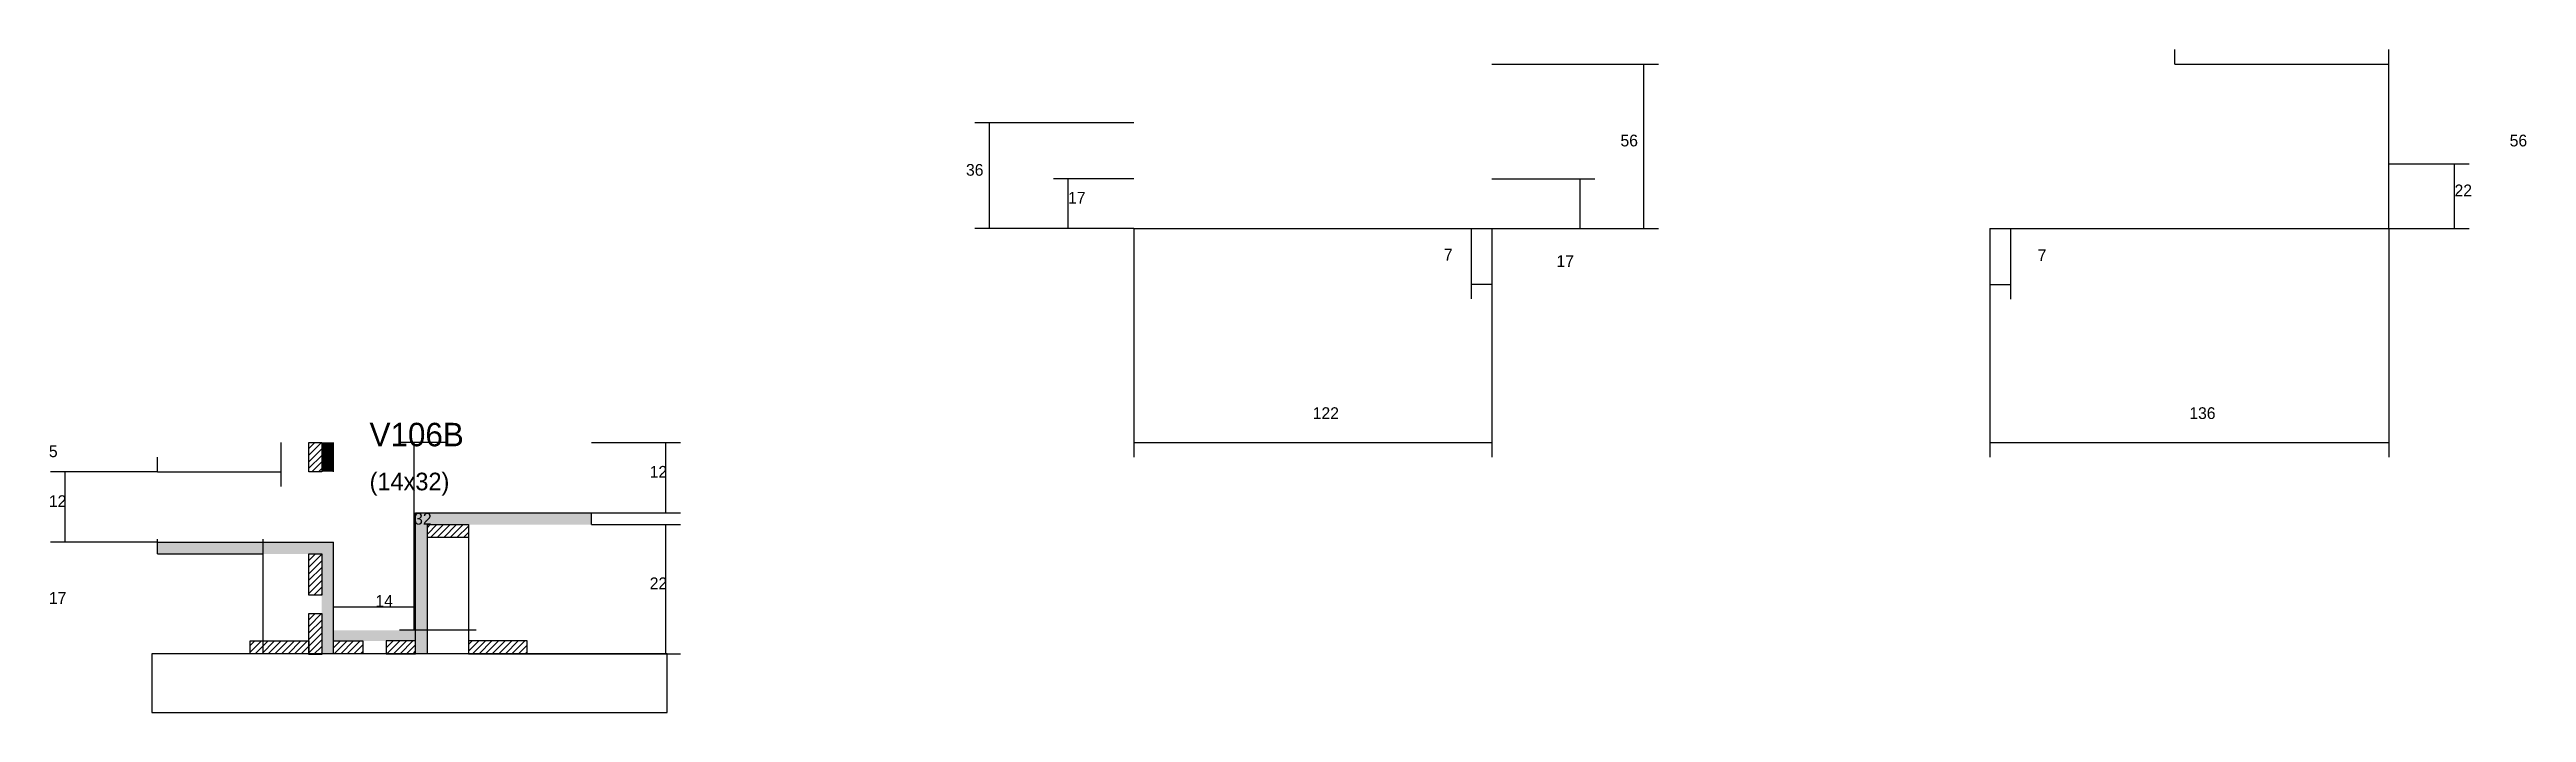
# Model space of a CAD drawing. Header units: metres. Extents: x 1764 to 5841, y -4497 to -3400.
# Drawn here: x 1764 to 2608, y -3626 to -3400 of the extents above; entities that cross this region are included whole.
import ezdxf

# ---------------------------------------------------------------- set-up
doc = ezdxf.new("R2010")
doc.units = ezdxf.units.M
for name, color, linetype in [('COTA', 2, 'Continuous'), ('Hachura', 8, 'Continuous'), ('Madeira', 52, 'Continuous'), ('Paineis', 7, 'Continuous'), ('TextoSecao', 7, 'Continuous')]:
    doc.layers.add(name, color=color, linetype=linetype)

msp = doc.modelspace()

# ---------------------------------------------------------------- texts
at = {"layer": 'COTA'}
for s, p in [('56', (2299.5, -3432.8)), ('56', (2602.6, -3432.8)), ('36', (2076.4, -3442.8)), ('17', (2111.2, -3452.3)), ('22', (2583.8, -3449.8)), ('7', (2239.3, -3471.7)), ('17', (2277.7, -3473.9)), ('7', (2441.7, -3471.9)), ('122', (2194.6, -3525.7)), ('136', (2493.4, -3525.7)), ('5', (1763.8, -3538.7)), ('12', (1968.6, -3545.7)), ('12', (1763.8, -3555.7)), ('32', (1888.3, -3561.7)), ('22', (1968.6, -3583.7)), ('17', (1763.8, -3588.7)), ('14', (1875.1, -3589.7))]:
    msp.add_text(s, height=4, dxfattribs=at).set_placement(p)
at = {"layer": 'TextoSecao'}
for s, height, p in [('V106B', 8, (1873.1, -3535)), ('(14x32)', 6, (1873.1, -3550))]:
    msp.add_text(s, height=height, dxfattribs=at).set_placement(p)

# ---------------------------------------------------------------- hatches: boundary and pattern name
at = {"layer": 'Hachura'}
h = msp.add_hatch(dxfattribs=at)
h.set_pattern_fill('ANSI31', scale=0.5)
h.paths.add_polyline_path([(1856.8, -3543.7), (1852.4, -3543.7), (1852.4, -3543.7), (1852.4, -3533.7), (1852.4, -3533.7), (1856.8, -3533.7), (1856.8, -3533.7), (1856.8, -3543.7)])
h = msp.add_hatch(color=8, dxfattribs=at)
h.dxf.hatch_style = 1
h.paths.add_polyline_path([(1860.8, -3533.7), (1856.8, -3533.7), (1856.8, -3533.7), (1856.8, -3543.7), (1856.8, -3543.7), (1860.8, -3543.7), (1860.8, -3543.7), (1860.8, -3533.7)])
h = msp.add_hatch(color=8, dxfattribs=at)
h.dxf.hatch_style = 1
h.paths.add_polyline_path([(1948.8, -3561.7), (1948.8, -3557.7), (1948.8, -3557.7), (1888.8, -3557.7), (1888.8, -3557.7), (1888.8, -3561.7), (1888.8, -3561.7), (1948.8, -3561.7)])
h = msp.add_hatch(color=8, dxfattribs=at)
h.dxf.hatch_style = 1
h.paths.add_polyline_path([(1892.8, -3561.7), (1888.8, -3561.7), (1888.8, -3561.7), (1888.8, -3605.7), (1888.8, -3605.7), (1892.8, -3605.7), (1892.8, -3605.7), (1892.8, -3561.7)])
h = msp.add_hatch(dxfattribs=at)
h.set_pattern_fill('ANSI31', scale=0.5)
h.paths.add_polyline_path([(1892.8, -3566.1), (1892.8, -3561.7), (1892.8, -3561.7), (1906.8, -3561.7), (1906.8, -3561.7), (1906.8, -3566.1), (1906.8, -3566.1), (1892.8, -3566.1)])
h = msp.add_hatch(color=8, dxfattribs=at)
h.dxf.hatch_style = 1
h.paths.add_polyline_path([(1800.8, -3571.7), (1800.8, -3567.7), (1800.8, -3567.7), (1860.8, -3567.7), (1860.8, -3567.7), (1860.8, -3571.7), (1860.8, -3571.7), (1800.8, -3571.7)])
h = msp.add_hatch(dxfattribs=at)
h.set_pattern_fill('ANSI31', scale=0.5)
h.paths.add_polyline_path([(1856.8, -3585.7), (1852.4, -3585.7), (1852.4, -3585.7), (1852.4, -3571.7), (1852.4, -3571.7), (1856.8, -3571.7), (1856.8, -3571.7), (1856.8, -3585.7)])
h = msp.add_hatch(color=8, dxfattribs=at)
h.dxf.hatch_style = 1
h.paths.add_polyline_path([(1856.8, -3605.7), (1860.8, -3605.7), (1860.8, -3571.7), (1856.8, -3571.7)])
h = msp.add_hatch(dxfattribs=at)
h.set_pattern_fill('ANSI31', scale=0.5)
h.paths.add_polyline_path([(1856.8, -3606), (1852.4, -3606), (1852.4, -3606), (1852.4, -3592), (1852.4, -3592), (1856.8, -3592), (1856.8, -3592), (1856.8, -3606)])
h = msp.add_hatch(dxfattribs=at)
h.set_pattern_fill('ANSI31', scale=0.5)
h.paths.add_polyline_path([(1832.4, -3605.7), (1832.4, -3601.3), (1832.4, -3601.3), (1852.4, -3601.3), (1852.4, -3601.3), (1852.4, -3605.7), (1852.4, -3605.7), (1832.4, -3605.7)])
h = msp.add_hatch(color=8, dxfattribs=at)
h.dxf.hatch_style = 1
h.paths.add_polyline_path([(1888.8, -3601.3), (1888.8, -3597.7), (1888.8, -3597.7), (1860.8, -3597.7), (1860.8, -3597.7), (1860.8, -3601.3), (1860.8, -3601.3), (1888.8, -3601.3)])
h = msp.add_hatch(dxfattribs=at)
h.set_pattern_fill('ANSI31', scale=0.5)
h.paths.add_polyline_path([(1860.8, -3605.7), (1860.8, -3601.3), (1860.8, -3601.3), (1870.8, -3601.3), (1870.8, -3601.3), (1870.8, -3605.7), (1870.8, -3605.7), (1860.8, -3605.7)])
h = msp.add_hatch(dxfattribs=at)
h.set_pattern_fill('ANSI31', scale=0.5)
h.paths.add_polyline_path([(1888.8, -3605.7), (1888.8, -3601.3), (1888.8, -3601.3), (1878.8, -3601.3), (1878.8, -3601.3), (1878.8, -3605.7), (1878.8, -3605.7), (1888.8, -3605.7)])
h = msp.add_hatch(dxfattribs=at)
h.set_pattern_fill('ANSI31', scale=0.5)
h.paths.add_polyline_path([(1926.8, -3605.7), (1926.8, -3601.3), (1926.8, -3601.3), (1906.8, -3601.3), (1906.8, -3601.3), (1906.8, -3605.7), (1906.8, -3605.7), (1926.8, -3605.7)])

# ---------------------------------------------------------------- linework, layer by layer
at = {"layer": 'COTA'}
for p, q in [((2488.4, -3404.8), (2488.4, -3399.8)), ((2561.4, -3460.8), (2561.4, -3399.8)), ((2255.6, -3404.8), (2312.5, -3404.8)), ((2307.5, -3460.8), (2307.5, -3404.8)), ((2488.4, -3404.8), (2561.4, -3404.8)), ((2133.6, -3424.8), (2079.4, -3424.8)), ((2084.4, -3460.8), (2084.4, -3424.8)), ((2133.6, -3443.8), (2106.2, -3443.8)), ((2111.2, -3460.8), (2111.2, -3443.8)), ((2255.6, -3443.8), (2290.7, -3443.8)), ((2285.7, -3460.8), (2285.7, -3443.8)), ((2561.4, -3438.8), (2588.8, -3438.8)), ((2583.8, -3460.8), (2583.8, -3438.8)), ((2133.6, -3460.8), (2079.4, -3460.8)), ((2133.6, -3460.8), (2106.2, -3460.8)), ((2133.6, -3460.8), (2133.6, -3538.7)), ((2248.6, -3460.8), (2248.6, -3484.7)), ((2255.6, -3460.8), (2255.6, -3538.7)), ((2255.6, -3460.8), (2255.6, -3484.7)), ((2255.6, -3460.8), (2290.7, -3460.8)), ((2255.6, -3460.8), (2312.5, -3460.8)), ((2425.4, -3460.8), (2425.4, -3538.7)), ((2425.4, -3460.8), (2425.4, -3484.9)), ((2432.4, -3460.8), (2432.4, -3484.9)), ((2561.4, -3460.8), (2561.4, -3538.7)), ((2561.4, -3460.8), (2588.8, -3460.8)), ((2248.6, -3479.7), (2255.6, -3479.7)), ((2425.4, -3479.9), (2432.4, -3479.9)), ((1842.8, -3533.7), (1842.8, -3548.7)), ((1899.8, -3533.7), (1883.3, -3533.7)), ((1888.3, -3597.7), (1888.3, -3533.7)), ((1948.8, -3533.7), (1979.1, -3533.7)), ((1974.1, -3557.7), (1974.1, -3533.7)), ((2133.6, -3533.7), (2255.6, -3533.7)), ((2425.4, -3533.7), (2561.4, -3533.7)), ((1800.8, -3543.7), (1764.3, -3543.7)), ((1769.3, -3567.7), (1769.3, -3543.7)), ((1800.8, -3543.7), (1800.8, -3538.7)), ((1800.8, -3543.7), (1842.8, -3543.7)), ((1948.8, -3557.7), (1979.1, -3557.7)), ((1948.8, -3561.7), (1979.1, -3561.7)), ((1974.1, -3605.7), (1974.1, -3561.7)), ((1800.8, -3567.7), (1764.3, -3567.7)), ((1800.8, -3571.7), (1800.8, -3566.7)), ((1836.8, -3605.7), (1836.8, -3566.7)), ((1800.8, -3571.7), (1836.8, -3571.7)), ((1860.8, -3605.7), (1860.8, -3584.7)), ((1888.8, -3605.7), (1888.8, -3584.7)), ((1860.8, -3589.7), (1888.8, -3589.7)), ((1909.4, -3597.7), (1883.3, -3597.7)), ((1922.4, -3605.7), (1979.1, -3605.7))]:
    msp.add_line(p, q, dxfattribs=at)
at = {"layer": 'Madeira'}
for points in [[(1856.8, -3543.7), (1852.4, -3543.7), (1852.4, -3533.7), (1856.8, -3533.7)], [(1892.8, -3566.1), (1892.8, -3561.7), (1906.8, -3561.7), (1906.8, -3566.1)], [(1892.8, -3561.7), (1906.8, -3561.7), (1906.8, -3605.7), (1892.8, -3605.7)], [(1856.8, -3585.7), (1852.4, -3585.7), (1852.4, -3571.7), (1856.8, -3571.7)], [(1856.8, -3606), (1852.4, -3606), (1852.4, -3592), (1856.8, -3592)], [(1832.4, -3605.7), (1832.4, -3601.3), (1852.4, -3601.3), (1852.4, -3605.7)], [(1860.8, -3605.7), (1860.8, -3601.3), (1870.8, -3601.3), (1870.8, -3605.7)], [(1888.8, -3605.7), (1888.8, -3601.3), (1878.8, -3601.3), (1878.8, -3605.7)], [(1926.8, -3605.7), (1926.8, -3601.3), (1906.8, -3601.3), (1906.8, -3605.7)], [(1798.9, -3625.7), (1974.5, -3625.7), (1974.5, -3605.7), (1798.9, -3605.7)]]:
    msp.add_lwpolyline(points, close=True, dxfattribs=at)
at = {"layer": 'Paineis'}
for p, q in [((2133.6, -3460.8), (2255.6, -3460.8)), ((2425.4, -3460.8), (2561.4, -3460.8)), ((1860.8, -3543.7), (1860.8, -3533.7)), ((1888.8, -3557.7), (1948.8, -3557.7)), ((1888.8, -3561.7), (1888.8, -3557.7)), ((1888.8, -3605.7), (1888.8, -3561.7)), ((1948.8, -3561.7), (1948.8, -3557.7)), ((1800.8, -3567.7), (1860.8, -3567.7)), ((1800.8, -3571.7), (1800.8, -3567.7)), ((1860.8, -3571.7), (1860.8, -3567.7)), ((1860.8, -3605.7), (1860.8, -3571.7))]:
    msp.add_line(p, q, dxfattribs=at)

msp.set_redraw_order([(e.dxf.handle, doc.entitydb.next_handle()) for e in msp.query("TEXT MTEXT ATTDEF DIMENSION ARC_DIMENSION")])  # texts and dimensions are drawn at this point

doc.saveas('drawing.dxf')
